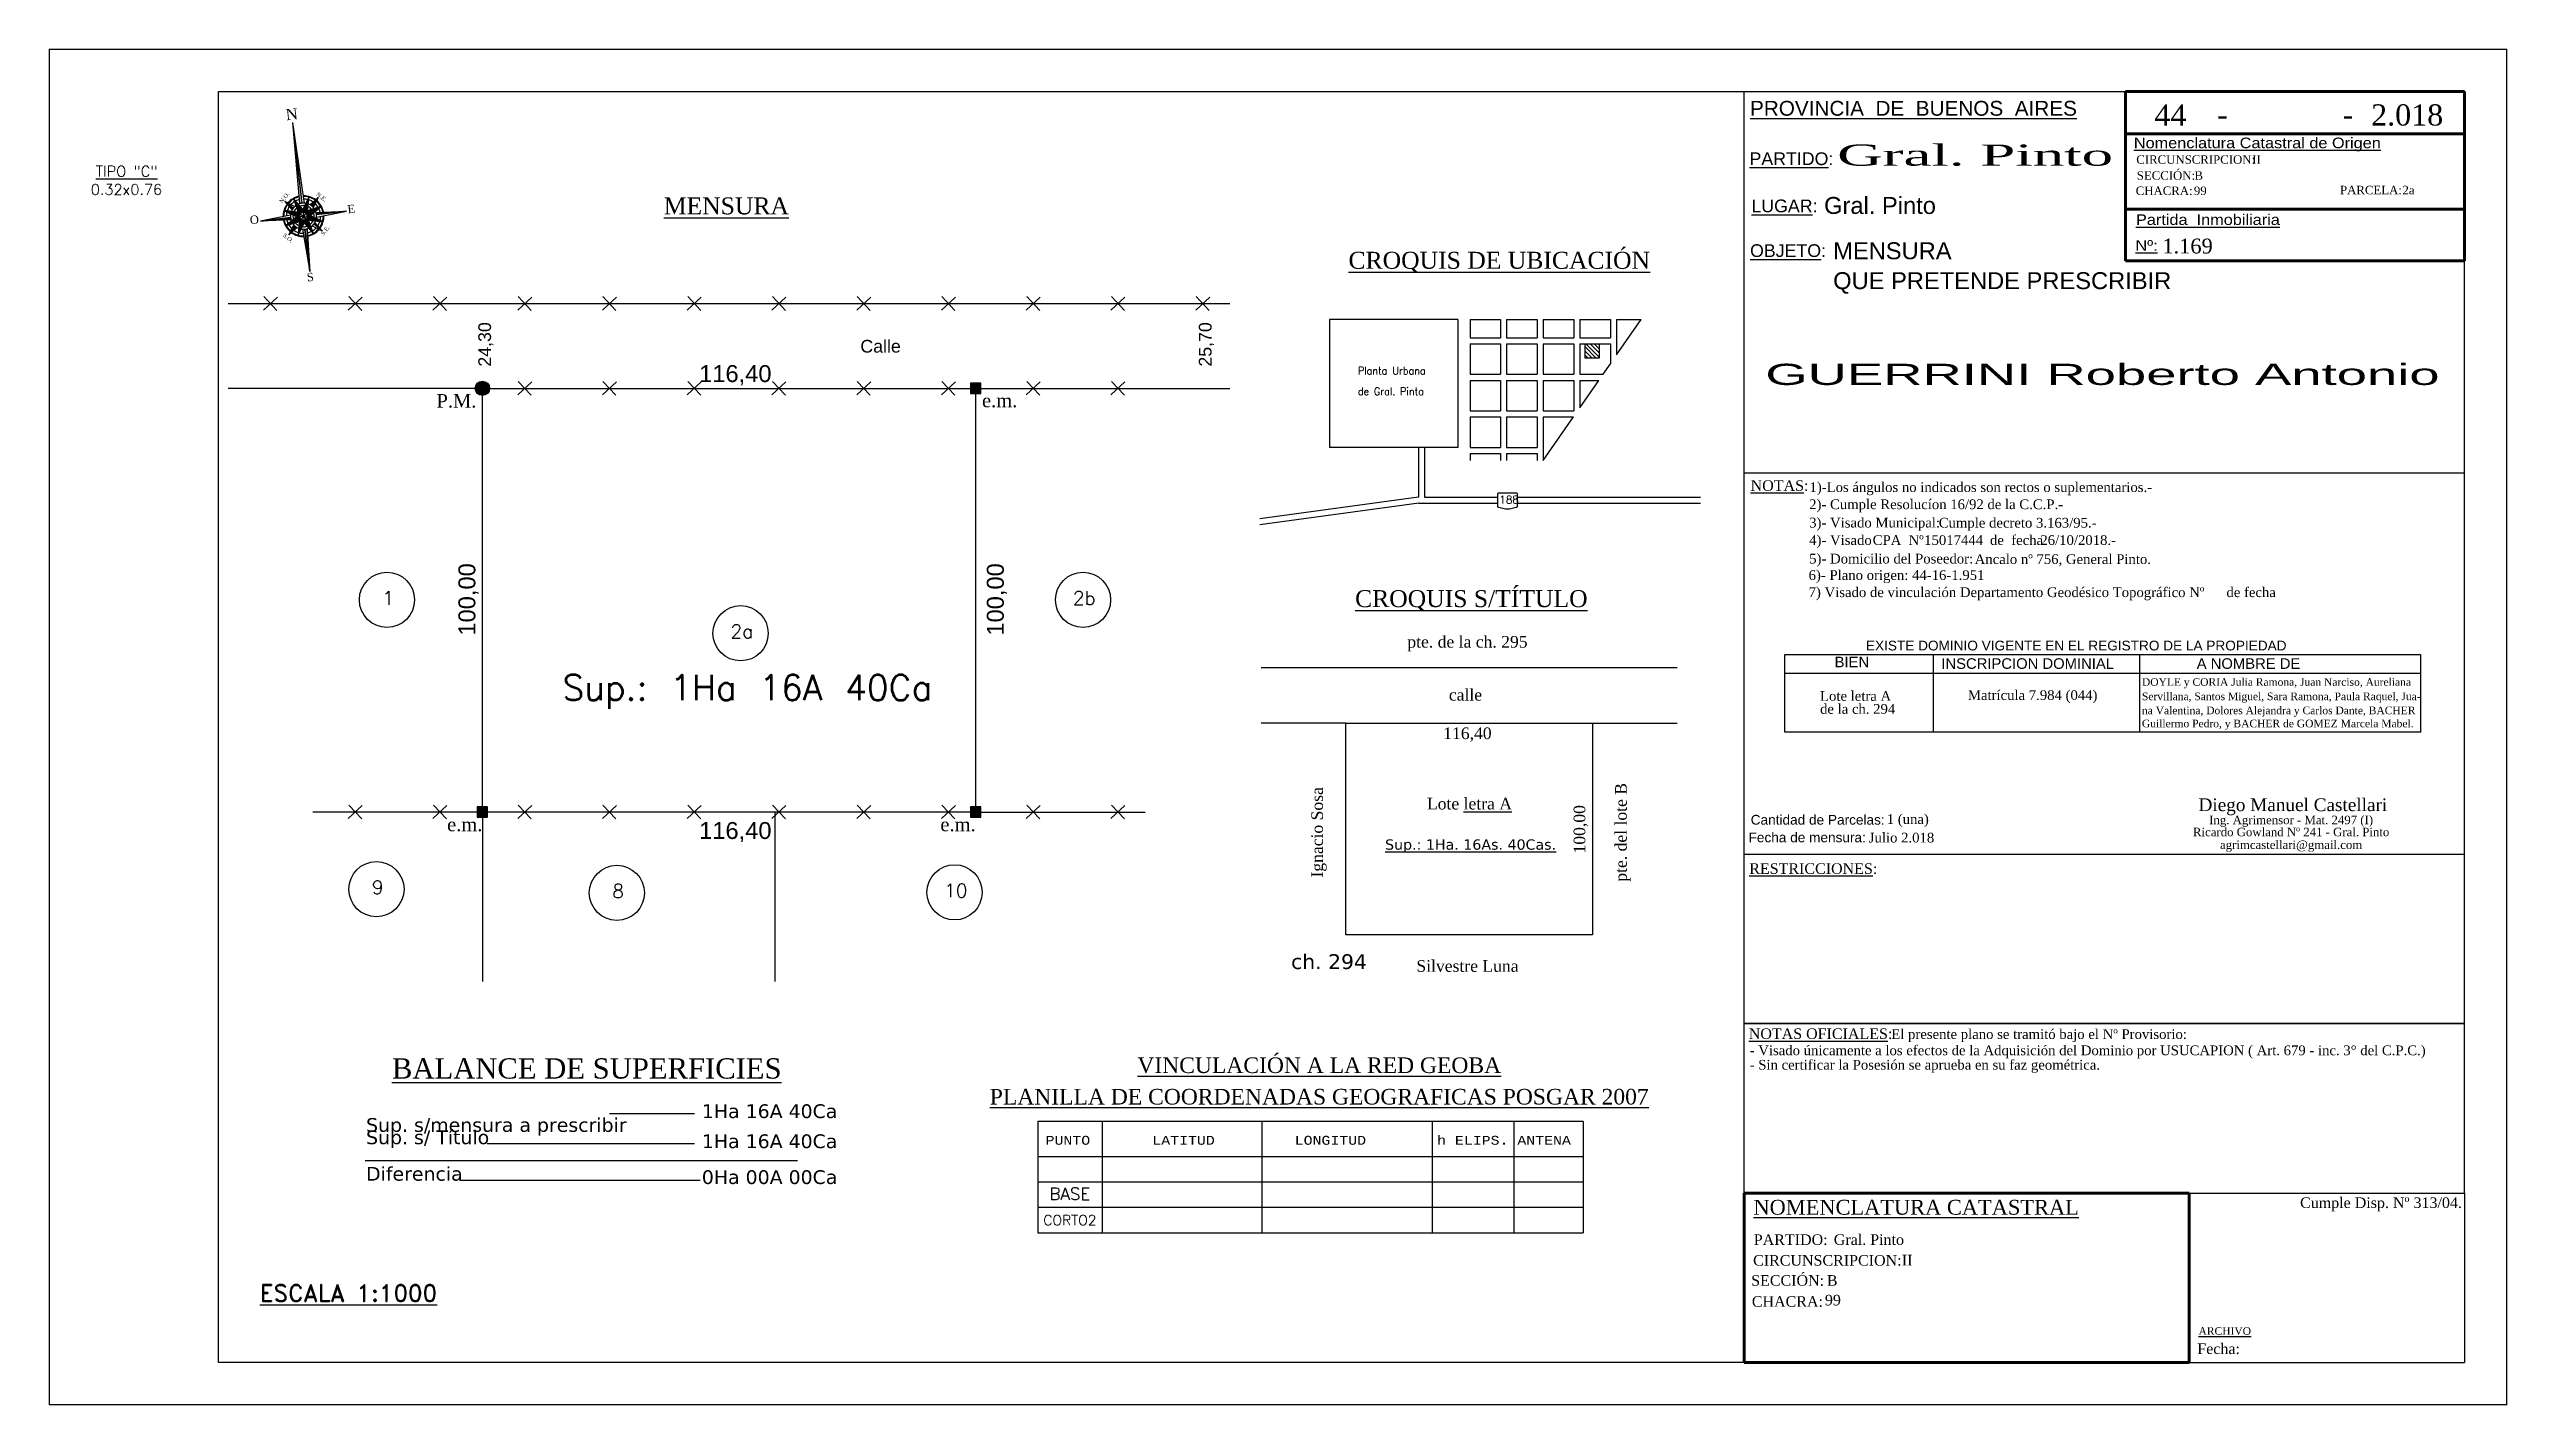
# Model space of a CAD drawing. Header units: feet. Extents: x 1554 to 7460, y 4629 to 11811.
# Drawn here: x 2466 to 3046, y 4990 to 5310 of the extents above; entities that cross this region are included whole.
import ezdxf
from ezdxf.enums import TextEntityAlignment as Align

# ---------------------------------------------------------------- set-up
doc = ezdxf.new("R2010")
doc.units = ezdxf.units.FT
doc.header["$MEASUREMENT"] = 0
doc.linetypes.add('DASHED', pattern=[0.75, 0.5, -0.25])
doc.layers.get('0').update_dxf_attribs({"linetype": 'CONTINUOUS'})
for name, color, linetype in [('0K-UBICACION', 7, 'CONTINUOUS'), ('CARATULA', 7, 'CONTINUOUS'), ('COTAS', 134, 'CONTINUOUS'), ('CROQUIS', 2, 'CONTINUOUS'), ('Cuadricula', 210, 'CONTINUOUS'), ('manz2', 90, 'CONTINUOUS'), ('MEDICION', 2, 'CONTINUOUS'), ('Mensura', 2, 'CONTINUOUS')]:
    doc.layers.add(name, color=color, linetype=linetype)
doc.styles.add('ARIAL', font='arial.ttf')
doc.styles.add('Mensura_medio', font='arial.ttf', dxfattribs={"height": 1})
doc.styles.add('ROMAND', font='romand.shx', dxfattribs={"height": 4})
doc.styles.add('ROMANS', font='romans.shx', dxfattribs={"height": 2.5})
doc.styles.get("Standard").update_dxf_attribs({"font": 'txt.SHX', "bigfont": 'whgtxt.shx'})
doc.styles.add('style1', font='verdana.ttf')
doc.styles.add('Time New Roman', font='times.ttf')
doc.styles.add('Times New Roman', font='times.ttf')

msp = doc.modelspace()

# ---------------------------------------------------------------- texts
at = {"color": 1, "style": 'Time New Roman'}
for s, p in [('P.M.', (2556.963, 5225.393)), ('e.m.', (2685.705, 5225.469)), ('e.m.', (2559.475, 5125.393)), ('e.m.', (2675.875, 5125.393))]:
    msp.add_text(s, height=3.2, dxfattribs=at).set_placement(p)
at = {"color": 3}
msp.add_text('Sup.: 1Ha 16A 40Ca', height=6, dxfattribs=at).set_placement((2630.319, 5156.316), align=Align.CENTER)
at = {"color": 3, "insert": (2700.704, 5053.494), "char_height": 2.1, "width": 155.65095, "attachment_point": 1}
msp.add_mtext('{\\fCourier New|b0|i0|c0|p49;PUNTO^I^ILATITUD^I^I^ILONGITUD^I^Ih ELIPS. ANTENA}', dxfattribs=at)
at = {"layer": '0K-UBICACION', "color": 1, "linetype": 'Continuous', "style": 'ROMANS', "width": 0.9}
for s, p in [('Planta Urbana', (2774.415, 5233.19)), ('de Gral. Pinto', (2774.415, 5228.302))]:
    msp.add_text(s, height=1.8432, dxfattribs=at).set_placement(p)
at = {"layer": '0K-UBICACION', "color": 6, "linetype": 'DASHED'}
msp.add_text('188', height=1.8028, rotation=0.34169, dxfattribs=at).set_placement((2807.771, 5202.748))
at = {"layer": 'CARATULA', "color": 2, "style": 'ROMAND'}
for s, p in [('0.32x0.76', (2475.39, 5275.622)), ('%%uTIPO "C"', (2476.573, 5279.925))]:
    msp.add_text(s, height=2.5, dxfattribs=at).set_placement(p)
at = {"layer": 'CARATULA', "color": 3, "linetype": 'Continuous', "style": 'ROMAND'}
msp.add_text('%%UESCALA 1:1000', height=4, dxfattribs=at).set_placement((2515.271, 5014.393))
at = {"layer": 'COTAS', "color": 2}
for s, p in [('1', (2545.566, 5180.444)), ('2b', (2709.838, 5180.444)), ('2a', (2629.025, 5172.563)), ('9', (2543.084, 5112.146)), ('8', (2599.83, 5111.274)), ('10', (2679.519, 5111.401))]:
    msp.add_text(s, height=3.2, rotation=359.346951, dxfattribs=at).set_placement(p, align=Align.MIDDLE_CENTER)
at = {"layer": 'COTAS', "color": 2, "style": 'Time New Roman'}
for s, p in [('pte. de la ch. 295', (2800.267, 5170.112)), ('calle', (2799.791, 5157.598)), ('116,40', (2800.259, 5148.515)), ('Lote %%Uletra A', (2800.739, 5131.909)), ('Silvestre Luna', (2800.267, 5093.595))]:
    msp.add_text(s, height=2.75, dxfattribs=at).set_placement(p, align=Align.MIDDLE_CENTER)
for s, p in [('Ignacio Sosa', (2764.786, 5125.131)), ('pte. del lote B', (2836.482, 5125.131)), ('100,00', (2826.697, 5125.853))]:
    msp.add_text(s, height=2.75, rotation=90, dxfattribs=at).set_placement(p, align=Align.MIDDLE_CENTER)
at = {"layer": 'COTAS', "color": 3, "style": 'style1'}
for s, height, p in [('%%USup.: 1Ha. 16As. 40Cas.', 2.44171, (2801.001, 5122.257)), ('ch. 294', 3.5, (2767.59, 5094.618))]:
    msp.add_text(s, height=height, dxfattribs=at).set_placement(p, align=Align.MIDDLE_CENTER)
at = {"layer": 'CROQUIS', "style": 'Times New Roman'}
for s, height, p in [('%%UMENSURA', 4, (2625.372, 5271.003)), ('%%UCROQUIS DE UBICACIÓN', 4, (2807.771, 5258.16)), ('%%UCROQUIS S/TÍTULO', 4, (2801.182, 5178.299)), ('%%UBALANCE DE SUPERFICIES', 4.784, (2592.425, 5067.015)), ('%%UVINCULACIÓN A LA RED GEOBA', 3.68, (2765.287, 5068.325)), ('%%UPLANILLA DE COORDENADAS GEOGRAFICAS POSGAR 2007', 3.68, (2765.287, 5060.892))]:
    msp.add_text(s, height=height, dxfattribs=at).set_placement(p, align=Align.CENTER)
at = {"layer": 'manz2', "color": 3}
for s, height, p in [('BASE', 2.88, (2706.437, 5038.378)), ('CORTO2', 2.4, (2706.437, 5032.378))]:
    msp.add_text(s, height=height, dxfattribs=at).set_placement(p, align=Align.CENTER)
at = {"layer": 'MEDICION', "color": 2, "style": 'style1'}
for s, p in [('1Ha 16A 40Ca', (2651.575, 5057.69)), ('1Ha 16A 40Ca', (2651.575, 5050.595)), ('0Ha 00A 00Ca', (2651.575, 5042.129))]:
    msp.add_text(s, height=3.25, dxfattribs=at).set_placement(p, align=Align.RIGHT)
at = {"layer": 'MEDICION', "color": 2, "char_height": 3.25, "attachment_point": 1, "style": 'style1'}
for s, insert, width in [('Sup. s/mensura a prescribir', (2540.342, 5057.69), 78.97514), ('Sup. s/ Título', (2540.342, 5054.778), 51.11617), ('Diferencia', (2540.342, 5046.16), 36.38605)]:
    msp.add_mtext(s, dxfattribs=dict(at, insert=insert, width=width))
at = {"layer": 'Mensura', "color": 2, "style": 'Mensura_medio'}
for s, p in [('24,30', (2568.332, 5240.303)), ('25,70', (2738.376, 5240.303))]:
    msp.add_text(s, height=3, rotation=90, dxfattribs=at).set_placement(p, align=Align.MIDDLE_CENTER)
msp.add_text('Calle', height=3, dxfattribs=at).set_placement((2661.77, 5239.872), align=Align.MIDDLE_CENTER)
at = {"layer": 'Mensura', "color": 2, "char_height": 4, "attachment_point": 5, "style": 'Mensura_medio'}
for insert in [(2627.488, 5233.04), (2627.488, 5125.191)]:
    msp.add_mtext('116,40', dxfattribs=dict(at, insert=insert))
at = {"layer": 'Mensura', "color": 2, "char_height": 4, "attachment_point": 5, "rotation": 90, "style": 'Mensura_medio'}
for insert in [(2564.504, 5180.111), (2689.213, 5180.111)]:
    msp.add_mtext('100,00', dxfattribs=dict(at, insert=insert))

# ---------------------------------------------------------------- blocks, each defined once
blk = doc.blocks.new('MENSUSUCAP-V3-MA')
at = {"layer": 'CARATULA', "color": 8}
for p, q in [((0, 90), (170, 90)), ((0, 0), (0, 90)), ((170, 0), (170, 90)), ((0, 0), (170, 0))]:
    blk.add_line(p, q, dxfattribs=at)
at = {"layer": 'CARATULA', "color": 2}
for s, height, style, p in [('%%UNOTAS%%U:', 2.5, 'Time New Roman', (1.54, 85.74)), ('Cantidad de Parcelas:', 2.3, 'ARIAL', (1.56, 6.95)), ('Fecha de mensura:', 2.3, 'ARIAL', (1.05, 2.79))]:
    blk.add_text(s, height=height, dxfattribs=dict(at, style=style)).set_placement(p)
at = {"layer": 'CARATULA', "color": 3, "style": 'Time New Roman'}
for s, p in [('2)- Cumple Resolucíon 16/92 de la C.C.P.-', (15.36, 81.42)), ('4)- Visado          Nº                  de  fecha', (15.36, 72.97)), ('3)- Visado Municipal:', (15.36, 77.09)), ('5)- Domicilio del Poseedor:', (15.36, 68.59))]:
    blk.add_text(s, height=2.3, dxfattribs=at).set_placement(p)
at = {"layer": 'CARATULA', "color": 3, "style": 'Time New Roman', "flags": 4}
for tag, p in [('NOTA1', (15.43, 85.47)), ('VISADOMUNICIPALNº', (45.93, 77.06)), ('CPA/CPI', (30.34, 72.97)), ('NºDEVISADO', (43.58, 72.97)), ('DOMICILIOPROPIETARIO', (54.41, 68.48)), ('FECHADEVISADO', (74, 72.97)), ('NOTA06', (15.22, 64.71)), ('NOTA07', (15.22, 60.66)), ('NOTA08', (15.22, 56.89)), ('NOTA09', (15.22, 52.93)), ('NOTA10', (15.22, 49.16)), ('NOTA11', (15.22, 45.41)), ('NOTA12', (15.22, 41.6)), ('NOTA13', (15.22, 37.73)), ('NOTA14', (15.22, 34.37)), ('NOTA15', (15.22, 30.83)), ('NOTA16', (15.22, 27.59)), ('NOTA17', (15.22, 24.04)), ('NOTA18', (15.22, 20.6)), ('CANTIDADPARCELAS', (33.66, 7.11)), ('FECHAMENSURA', (29.43, 2.74))]:
    blk.add_attdef(tag, p, '', height=2.3, dxfattribs=at)
at = {"layer": 'CARATULA', "color": 4, "style": 'Time New Roman', "flags": 4}
blk.add_attdef('NOMBREPROFESIONAL', text='', height=3, dxfattribs=at).set_placement((129.51, 10.15), align=Align.CENTER)
at = {"layer": 'CARATULA', "color": 2, "style": 'Time New Roman', "flags": 4}
for tag, p in [('DOMICILIOPROFESIONAL', (129.09, 4.22)), ('TITULO-MATRICULANº', (129.09, 7.06)), ('E-MAIL', (129.09, 1.2))]:
    blk.add_attdef(tag, text='', height=2, dxfattribs=at).set_placement(p, align=Align.CENTER)
blk = doc.blocks.new('MENS-V4-MA')
at = {"layer": 'CARATULA', "color": 8}
for p, q in [((0, 40), (170, 40)), ((0, 40), (170, 40)), ((0, 0), (0, 40)), ((170, 0), (170, 40)), ((0, 0), (170, 0)), ((170, 0), (0, 0))]:
    blk.add_line(p, q, dxfattribs=at)
at = {"layer": 'CARATULA', "color": 2, "style": 'Time New Roman'}
blk.add_text('%%uRESTRICCIONES%%U:', height=2.5, dxfattribs=at).set_placement((1.22, 35.33))
at = {"layer": 'CARATULA', "color": 3, "style": 'Time New Roman', "flags": 4}
for tag, p in [('RESTRICCION01', (1.84, 30.77)), ('RESTRICCION02', (1.84, 27.01)), ('RESTRICCION03', (1.84, 23.14)), ('RESTRICCION04', (1.84, 19.26)), ('RESTRICCION05', (1.84, 15.34)), ('RESTRICCION06', (1.84, 11.47)), ('RESTRICCION07', (1.84, 7.56)), ('RESTRICCION08', (1.84, 3.65))]:
    blk.add_attdef(tag, p, '', height=2.3, dxfattribs=at)
blk = doc.blocks.new('MENS-V6-MA')
at = {"layer": 'CARATULA', "color": 8, "lineweight": 80}
for p, q in [((105, 40), (0, 40)), ((0, 40), (0, 0)), ((105, 0), (105, 40)), ((105, 0), (0, 0))]:
    blk.add_line(p, q, dxfattribs=at)
at = {"layer": 'CARATULA', "color": 3, "style": 'Time New Roman'}
blk.add_text('%%UNOMENCLATURA CATASTRAL', height=3.5, dxfattribs=at).set_placement((2.19, 34.89))
at = {"layer": 'CARATULA', "color": 2, "linetype": 'Continuous', "lineweight": 25, "style": 'Times New Roman'}
for s, p in [('PARTIDO:', (2.29, 27.74)), ('CIRCUNSCRIPCION:', (2.12, 22.86))]:
    blk.add_text(s, height=2.5, dxfattribs=at).set_placement(p)
at = {"layer": 'CARATULA', "color": 3, "linetype": 'Continuous', "lineweight": 25, "style": 'Times New Roman'}
for tag, p in [('EXALTACION_DE_LA_CRUZ_XXXXXXX', (21.16, 27.76)), ('XXXXX', (86.53, 27.9)), ('XXXX', (37.22, 22.92)), ('XXXXXX', (86.31, 22.76)), ('XXX', (19.53, 18.12)), ('XXXXXX', (86.28, 17.66)), ('XXXXX', (20.19, 13.15)), ('XXXXXX', (17.83, 8.07))]:
    blk.add_attdef(tag, p, '', height=2.5, dxfattribs=at)
at = {"layer": 'CARATULA', "color": 2, "linetype": 'Continuous', "lineweight": 25, "style": 'Times New Roman'}
for tag, p in [('FRACCIÓN:', (65.91, 27.9)), ('PARCELA:', (65.67, 17.66)), ('CHACRA:', (1.82, 13.15))]:
    blk.add_attdef(tag, p, '', height=2.5, dxfattribs=at)
for tag, p in [('MANZANA:', (85.78, 22.76)), ('SECCIÓN:', (18.87, 18.12)), ('QUINTA:', (17.37, 8.07))]:
    blk.add_attdef(tag, text='', height=2.5, dxfattribs=at).set_placement(p, align=Align.RIGHT)
at = {"layer": 'CARATULA', "color": 3, "style": 'Time New Roman', "flags": 4}
blk.add_attdef('LOCALIDADFECHA', (3.81, 2.82), '', height=2.2, dxfattribs=at)
blk = doc.blocks.new('MENSUSUCAP-V5-MA')
at = {"color": 8}
for p, q in [((0, 0), (170, 0)), ((0, -40), (0, 0)), ((170, -40), (170, 0)), ((0, 0), (170, 0)), ((0, -40), (170, -40))]:
    blk.add_line(p, q, dxfattribs=at)
at = {"layer": 'CARATULA', "color": 2, "style": 'Time New Roman'}
blk.add_text('%%UNOTAS OFICIALES%%U:', height=2.5, dxfattribs=at).set_placement((1.1, -3.64))
at = {"layer": 'CARATULA', "color": 3, "style": 'Time New Roman'}
for s, p in [('- Visado únicamente a los efectos de la Adquisición del Dominio por USUCAPION ( Art. 679 - inc. 3%%d del C.P.C.)', (1.32, -7.47)), ('El presente plano se tramitó bajo el Nº Provisorio:', (34.73, -3.64)), ('- Sin certificar la Posesión se aprueba en su faz geométrica.', (1.32, -10.88))]:
    blk.add_text(s, height=2.3, dxfattribs=at).set_placement(p)
at = {"layer": 'CARATULA', "color": 3, "style": 'Time New Roman', "flags": 4}
for tag, p in [('NROPROVISORIO', (103.39, -3.62)), ('NOTAOFICIAL01', (1.43, -14.68)), ('NOTAOFICIAL02', (1.64, -18.43)), ('NOTAOFICIAL03', (1.64, -21.91)), ('NOTAOFICIAL04', (1.64, -25.43)), ('NOTAOFICIAL05', (1.63, -29.16)), ('NOTAOFICIAL06', (1.64, -33.02)), ('NOTAOFICIAL07', (1.64, -36.85))]:
    blk.add_attdef(tag, p, '', height=2.3, dxfattribs=at)
blk = doc.blocks.new('MENS-V7-MA')
at = {"layer": 'CARATULA', "color": 8}
for p, q in [((0, 40), (65, 40)), ((0, 40), (0, 0)), ((65, 40), (65, 0)), ((0, 0), (65, 0))]:
    blk.add_line(p, q, dxfattribs=at)
at = {"layer": 'CARATULA', "color": 3, "style": 'Time New Roman'}
blk.add_text('%%uARCHIVO', height=1.8, dxfattribs=at).set_placement((2.24, 6.53))
at = {"layer": 'CARATULA', "color": 2, "style": 'Time New Roman'}
blk.add_text('Fecha:', height=2.5, dxfattribs=at).set_placement((1.95, 2))
at = {"layer": 'CARATULA', "color": 3, "insert": (26.2, 38.97), "char_height": 2.5, "width": 38.7986, "attachment_point": 1}
blk.add_mtext('\\fRomantic|b0|i0|c2|p2;\\C2;Cumple Disp. Nº 313/04.', dxfattribs=at)
at = {"layer": 'CARATULA', "color": 3, "style": 'Time New Roman', "flags": 4}
blk.add_attdef('FILEFECHA', (11.72, 1.86), '', height=2.5, dxfattribs=at)
blk = doc.blocks.new('MENSUSUCAP-V1-MA')
at = {"layer": 'CARATULA', "color": 8}
for p, q in [((0, 90), (90, 90)), ((0, 0), (0, 90)), ((90, 50), (90, 90)), ((90, 50), (170, 50)), ((170, 0), (170, 50)), ((0, 0), (170, 0))]:
    blk.add_line(p, q, dxfattribs=at)
at = {"layer": 'CARATULA', "color": 2, "style": 'ARIAL'}
for s, height, p in [('%%uPROVINCIA  DE  BUENOS  AIRES', 3.5, (1.39, 84.29)), ('%%uPARTIDO%%U:', 3, (1.27, 72.64)), ('%%uLUGAR%%U:', 3, (1.72, 61.5)), ('%%uOBJETO%%U:', 3, (1.4, 50.94))]:
    blk.add_text(s, height=height, dxfattribs=at).set_placement(p)
at = {"layer": 'CARATULA', "color": 3, "style": 'ARIAL'}
for s, p in [('MENSURA', (21.02, 50.41)), ('QUE PRETENDE PRESCRIBIR', (21.02, 43.35))]:
    blk.add_text(s, height=4, dxfattribs=at).set_placement(p)
at = {"layer": 'CARATULA', "color": 3, "style": 'Time New Roman', "width": 8.819893, "flags": 4}
blk.add_attdef('PARTIDO', text='', height=5, dxfattribs=at).set_placement((21.95, 72.49), (87.07, 72.49), align=Align.FIT)
at = {"layer": 'CARATULA', "color": 3, "style": 'ARIAL', "flags": 4}
blk.add_attdef('LUGAR', (18.87, 61.1), '', height=4, dxfattribs=at)
at = {"layer": 'CARATULA', "color": 6, "style": 'ARIAL', "flags": 4}
for tag, width, p, p2 in [('POSEEDOR-RENGLÓN1', 20.253992, (5, 30.76), (162.36, 30.76)), ('POSEEDOR-RENGLÓN2', 20.48133, (5, 20.74), (164.12, 20.74)), ('POSEEDOR-RENGLÓN3', 20.538165, (5, 8.44), (164.57, 8.44))]:
    blk.add_attdef(tag, text='', height=5, dxfattribs=dict(at, width=width)).set_placement(p, p2, align=Align.FIT)
blk = doc.blocks.new('MENS-V2-MA')
at = {"layer": 'CARATULA', "color": 8, "lineweight": 80}
for p, q in [((0, 40), (80, 40)), ((0, 40), (0, 0)), ((80, 40), (80, 0)), ((80, 30), (0, 30)), ((0, 12.26), (80, 12.26)), ((0, 0), (80, 0))]:
    blk.add_line(p, q, dxfattribs=at)
at = {"layer": 'CARATULA', "color": 2, "style": 'ARIAL', "width": 1.1}
for s, p in [('%%uNomenclatura Catastral de Origen', (1.97, 26.62)), ('%%uPartida  Inmobiliaria', (2.48, 8.5)), ('%%UNº:', (2.35, 2.41))]:
    blk.add_text(s, height=2.5, dxfattribs=at).set_placement(p)
at = {"layer": 'CARATULA', "color": 3, "style": 'Time New Roman'}
for p in [(21.63, 32.04), (51.25, 32.04)]:
    blk.add_text('-', height=5, dxfattribs=at).set_placement(p)
at = {"layer": 'CARATULA', "color": 2, "lineweight": 25, "style": 'Times New Roman'}
blk.add_text('CIRCUNSCRIPCION:', height=2, dxfattribs=at).set_placement((2.55, 22.94))
at = {"layer": 'CARATULA', "color": 3, "style": 'Time New Roman'}
for tag, p in [('XXX', (10.62, 31.97)), ('XXXX', (37.84, 31.97)), ('XXXX', (66.48, 31.97))]:
    blk.add_attdef(tag, text='', height=5, dxfattribs=at).set_placement(p, align=Align.CENTER)
at = {"layer": 'CARATULA', "color": 3, "linetype": 'Continuous', "lineweight": 25, "style": 'Times New Roman'}
for tag, p, height in [('XXXX', (29.92, 22.95), 2), ('XXXXX', (66.74, 23.08), 2), ('XXXXX', (16.15, 15.57), 2), ('XXXXX', (16.28, 19.18), 2), ('XXXXX', (66.65, 19.49), 2), ('XXXXXX', (66.72, 15.75), 2), ('1234567890123456789012345', (8.71, 1.78), 3.5)]:
    blk.add_attdef(tag, p, '', height=height, dxfattribs=at)
at = {"layer": 'CARATULA', "color": 2, "linetype": 'Continuous', "lineweight": 25, "style": 'Times New Roman'}
for tag, p in [('FRACCIÓN:', (50.63, 23.08)), ('CHACRA:', (2.41, 15.57)), ('SECCIÓN:', (2.41, 19.18)), ('MANZANA:', (50.45, 19.49)), ('PARCELA:', (50.63, 15.75))]:
    blk.add_attdef(tag, p, '', height=2, dxfattribs=at)
blk = doc.blocks.new('CUADRO')
at = {"layer": 'CARATULA', "color": 8}
for p, q in [((0, 18.34), (150, 18.34)), ((0, 0), (0, 18.34)), ((35, 18.34), (35, 0)), ((83.69, 18.34), (83.69, 0)), ((150, 18.34), (150, 0)), ((0, 14), (150, 14)), ((150, 0), (0, 0))]:
    blk.add_line(p, q, dxfattribs=at)
at = {"layer": 'CARATULA', "color": 2, "style": 'ARIAL'}
for s, height, p in [('BIEN', 2.5, (11.76, 15.35)), ('EXISTE DOMINIO VIGENTE EN EL REGISTRO DE LA PROPIEDAD', 2.3, (19.16, 19.33)), ('INSCRIPCION DOMINIAL', 2.5, (36.95, 14.98)), ('A NOMBRE DE', 2.5, (97.22, 14.98))]:
    blk.add_text(s, height=height, dxfattribs=at).set_placement(p)
at = {"layer": 'CARATULA', "color": 3, "style": 'Time New Roman', "flags": 4}
for tag, p in [('BIENRENGLON01', (1.3, 10.55)), ('INSCRIPCIONDOMINIAL01', (37.14, 10.94)), ('ANOMBREDE01', (84.29, 10.98)), ('BIENRENGLON02', (1.38, 7.44)), ('BIENRENGLON03', (1.38, 4.37)), ('INSCRIPCIONDOMINIAL02', (37.14, 7.64)), ('INSCRIPCIONDOMINIAL03', (37.14, 4.45)), ('ANOMBREDE02', (84.29, 7.59)), ('ANOMBREDE03', (84.29, 4.28)), ('BIENRENGLON04', (1.38, 1.31)), ('INSCRIPCIONDOMINIAL04', (37.14, 1.26)), ('ANOMBREDE04', (84.29, 1.18))]:
    blk.add_attdef(tag, p, '', height=2.3, dxfattribs=at)
blk = doc.blocks.new('norte 54')
at = {"color": 2}
for p, q in [((6279.46, 2220.68), (6281.04, 2225.59)), ((6279.46, 2220.68), (6281.01, 2225.51)), ((6279.85, 2220.63), (6281.04, 2225.61)), ((6279.85, 2220.63), (6281.04, 2225.61)), ((6281.01, 2225.51), (6279.85, 2220.63)), ((6280.23, 2220.5), (6281.03, 2225.59)), ((6277.15, 2218.62), (6263.88, 2222.19)), ((6277.21, 2219), (6263.9, 2222.16)), ((6275.13, 2219.85), (6263.9, 2222.16)), ((6277.21, 2219), (6270.21, 2220.66)), ((6277.91, 2220.15), (6277.25, 2221.89)), ((6278.19, 2220.36), (6277.25, 2221.89)), ((6277.25, 2221.89), (6278.52, 2220.53)), ((6278.19, 2220.36), (6277.25, 2221.89)), ((6278.81, 2221.89), (6278.76, 2219.43)), ((6279.6, 2219.57), (6278.81, 2221.89)), ((6281.35, 2221.28), (6279.6, 2219.57)), ((6280.29, 2219.07), (6281.35, 2221.28)), ((6282.75, 2220.58), (6281, 2219.94)), ((6282.75, 2220.58), (6281.22, 2219.64)), ((6281.38, 2219.33), (6282.75, 2220.58)), ((6282.75, 2220.58), (6282.75, 2220.58)), ((6282.75, 2220.58), (6282.75, 2220.58)), ((6282.75, 2220.58), (6282.75, 2220.58)), ((6282.75, 2220.58), (6282.75, 2220.58)), ((6282.75, 2220.58), (6282.75, 2220.58)), ((6282.75, 2220.58), (6282.75, 2220.58)), ((6282.75, 2220.58), (6282.75, 2220.58)), ((6282.75, 2220.58), (6282.75, 2220.58)), ((6282.75, 2220.58), (6282.75, 2220.58)), ((6282.75, 2220.58), (6282.75, 2220.58)), ((6282.75, 2220.58), (6282.75, 2220.58)), ((6282.75, 2220.58), (6282.75, 2220.58)), ((6282.75, 2220.58), (6282.75, 2220.58)), ((6282.75, 2220.58), (6282.75, 2220.58)), ((6282.75, 2220.58), (6282.75, 2220.58)), ((6282.75, 2220.58), (6282.75, 2220.58)), ((6282.75, 2220.58), (6282.75, 2220.58)), ((6282.75, 2220.58), (6282.75, 2220.58)), ((6282.75, 2220.58), (6282.75, 2220.58)), ((6277.34, 2219.4), (6275.13, 2219.85)), ((6277.31, 2217.64), (6275.94, 2216.39)), ((6277.47, 2217.33), (6275.94, 2216.39)), ((6275.94, 2216.39), (6277.69, 2217.04)), ((6278.27, 2218.74), (6275.95, 2217.93)), ((6275.95, 2217.93), (6278.4, 2217.9)), ((6276.56, 2220.51), (6278.27, 2218.74)), ((6278.76, 2219.43), (6276.56, 2220.51)), ((6278.4, 2217.9), (6277.34, 2215.69)), ((6277.34, 2215.69), (6279.09, 2217.41)), ((6278.46, 2216.47), (6277.66, 2211.38)), ((6278.4, 2217.9), (6278.25, 2218.31)), ((6278.27, 2218.74), (6280.43, 2218.23)), ((6278.7, 2218.64), (6278.27, 2218.74)), ((6278.4, 2217.9), (6280.29, 2219.07)), ((6278.78, 2218.14), (6278.4, 2217.9)), ((6278.76, 2219.43), (6279.93, 2217.54)), ((6279, 2219.05), (6278.76, 2219.43)), ((6279.09, 2217.41), (6279.6, 2219.57)), ((6279.09, 2217.41), (6279.19, 2217.84)), ((6279.09, 2217.41), (6279.88, 2215.09)), ((6279.5, 2219.13), (6279.6, 2219.58)), ((6279.7, 2217.92), (6279.93, 2217.54)), ((6279.88, 2215.09), (6279.93, 2217.54)), ((6279.91, 2218.84), (6280.29, 2219.07)), ((6279.93, 2217.54), (6282.13, 2216.46)), ((6279.99, 2218.33), (6280.43, 2218.23)), ((6281.44, 2215.08), (6280.17, 2216.45)), ((6282.74, 2219.04), (6280.29, 2219.07)), ((6280.43, 2218.23), (6282.74, 2219.04)), ((6282.13, 2216.46), (6280.43, 2218.23)), ((6280.5, 2216.61), (6281.44, 2215.08)), ((6280.78, 2216.82), (6281.44, 2215.08)), ((6281.36, 2217.61), (6288.48, 2216.31)), ((6288.48, 2216.31), (6281.49, 2217.98)), ((6281.49, 2217.98), (6288.48, 2216.31)), ((6281.49, 2217.98), (6288.48, 2216.31)), ((6281.49, 2217.98), (6288.48, 2216.31)), ((6281.54, 2218.35), (6288.48, 2216.31)), ((6288.48, 2216.31), (6281.54, 2218.35)), ((6278.84, 2216.35), (6277.65, 2211.37)), ((6278.84, 2216.35), (6277.65, 2211.37)), ((6279.23, 2216.29), (6277.65, 2211.39)), ((6277.68, 2211.47), (6278.84, 2216.35)), ((6279.23, 2216.29), (6277.68, 2211.47)), ((6278.84, 2216.35), (6278.51, 2214.96))]:
    blk.add_line(p, q, dxfattribs=at)
at = {"color": 2, "linetype": 'Continuous'}
for p, q in [((6279.24, 2218.51), (6279.45, 2218.46)), ((6279.24, 2218.51), (6279.45, 2218.46)), ((6279.45, 2218.46), (6279.24, 2218.51)), ((6279.45, 2218.46), (6279.24, 2218.51)), ((6279.32, 2218.38), (6279.37, 2218.59)), ((6279.37, 2218.59), (6279.32, 2218.38)), ((6279.37, 2218.59), (6279.32, 2218.38)), ((6279.32, 2218.38), (6279.37, 2218.59))]:
    blk.add_line(p, q, dxfattribs=at)
at = {"color": 2}
for radius in [1.11, 1, 0.942, 0.883, 0.883, 0.883, 0.883, 0.883, 0.823, 0.823, 0.823, 0.823, 0.823, 0.823, 0.764, 0.705]:
    blk.add_circle((6279.35, 2218.49), radius, dxfattribs=at)
for radius, start, end in [(3.44, 123.3892, 160.197), (3.33, 123.821, 143.5916), (2.89, 125.8608, 141.9968), (3.44, 76.6299, 121.6299), (2.2, 104.7263, 138.2253), (3.33, 99.2736, 119.3224), (2.89, 100.8937, 117.1722), (3.33, 81.8938, 98.5916), (2.89, 83.4113, 96.9968), (2.2, 76.6299, 93.2253), (2.2, 76.6299, 86.9963), (2.2, 60.0345, 76.6299), (2.89, 56.2631, 69.8486), (3.33, 54.6683, 71.366), (3.44, 33.4825, 71.6881), (2.89, 36.0877, 52.3661), (3.33, 33.9375, 53.9863), (3.44, 172.3231, 209.8707), (3.33, 172.5745, 188.9863), (3.33, 189.6683, 209.4388), (3.33, 144.2736, 159.9171), (2.89, 173.7577, 187.3661), (3.44, 213.4825, 251.6881), (2.89, 191.2631, 207.399), (3.33, 213.9375, 233.9863), (2.89, 145.8937, 158.5995), (2.89, 216.0877, 232.3661), (2.2, 166.6299, 183.5335), (2.2, 149.7263, 166.6299), (2.2, 195.0345, 228.5335), (1.78, 166.6299, 179.6151), (1.78, 153.6447, 166.6299), (1.78, 198.888, 224.6151), (1.78, 108.6447, 134.3718), (1.11, 166.6299, 256.6299), (2.2, 240.0345, 256.6299), (1.11, 76.6299, 166.6299), (1.78, 243.888, 256.6299), (0.666, 166.6299, 256.6299), (0.666, 76.6299, 166.6299), (1.78, 256.6299, 269.3718), (1.11, 256.6299, 346.6299), (0.666, 256.6299, 346.6299), (1.78, 76.6299, 89.3718), (0.666, 346.6299, 76.6299), (1.11, 346.6299, 76.6299), (1.78, 63.888, 76.6299), (1.78, 288.6447, 315.7428), (2.2, 284.7263, 318.2253), (1.78, 18.888, 44.6151), (2.2, 15.0345, 48.5335), (1.78, 332.34, 346.6299), (2.89, 305.8608, 321.9968), (1.78, 346.6299, 359.6151), (3.33, 303.821, 323.5916), (3.44, 303.3892, 341.2607), (2.2, 329.7263, 346.6299), (2.2, 346.6299, 3.5335), (2.2, 346.6299, 356.4413), (2.89, 325.8937, 339.6129), (2.89, 11.2631, 27.399), (3.33, 324.2736, 340.9721), (2.89, 353.3673, 7.3661), (3.33, 9.6683, 29.4388), (3.44, 351.7859, 29.8707), (3.33, 352.063, 8.9863), (3.33, 234.6683, 251.366), (2.89, 236.2631, 249.8486), (2.2, 256.6299, 266.9963), (2.2, 256.6299, 273.2253), (3.44, 261.5718, 299.7774), (3.33, 261.8938, 278.5916), (2.89, 263.4113, 276.9968), (3.33, 279.2736, 299.3224), (2.89, 280.8937, 297.1722)]:
    blk.add_arc((6279.35, 2218.49), radius, start, end, dxfattribs=at)
for points in [[(6279.46, 2220.68), (6281.01, 2225.51), (6279.85, 2220.63), (6281.01, 2225.51)], [(6277.15, 2218.62), (6277.21, 2219), (6263.9, 2222.16)], [(6278.19, 2220.36), (6277.25, 2221.89), (6278.52, 2220.53), (6277.25, 2221.89)], [(6278.76, 2219.43), (6279.6, 2219.57), (6278.81, 2221.89)], [(6279.6, 2219.57), (6280.29, 2219.07), (6281.35, 2221.28)], [(6281, 2219.94), (6281.22, 2219.64), (6282.75, 2220.58)], [(6277.69, 2217.04), (6275.94, 2216.39), (6277.47, 2217.33), (6275.94, 2216.39)], [(6278.4, 2217.9), (6278.27, 2218.74), (6275.95, 2217.93)], [(6278.27, 2218.74), (6278.76, 2219.43), (6276.56, 2220.51)], [(6279.09, 2217.41), (6278.4, 2217.9), (6277.34, 2215.69)], [(6279.93, 2217.54), (6279.09, 2217.41), (6279.88, 2215.09)], [(6280.43, 2218.23), (6279.93, 2217.54), (6282.13, 2216.46)], [(6280.17, 2216.45), (6281.44, 2215.08), (6280.5, 2216.61), (6281.44, 2215.08)], [(6280.29, 2219.07), (6280.43, 2218.23), (6282.74, 2219.04)], [(6281.54, 2218.35), (6288.46, 2216.29), (6281.49, 2217.98), (6288.46, 2216.29)], [(6288.48, 2216.31), (6281.49, 2217.98), (6288.48, 2216.31), (6288.46, 2216.29)], [(6279.23, 2216.29), (6278.84, 2216.35), (6277.68, 2211.47)]]:
    blk.add_solid(points, dxfattribs=at)
at = {"color": 2, "style": 'Time New Roman'}
for s, height, rotation, p in [('E', 1.39, 76.6299, (6281.46, 2225.69)), ('N.E.', 0.697, 31.6299, (6276.69, 2221.65)), ('S.E.', 0.697, 121.6299, (6283.62, 2220.54)), ('N.O.', 0.697, 121.6299, (6276.13, 2215.82)), ('S', 1.39, 76.6299, (6289.93, 2215.35)), ('S.O.', 0.697, 31.6299, (6281.29, 2214.02)), ('O', 1.39, 76.6299, (6277.58, 2209.6))]:
    blk.add_text(s, height=height, rotation=rotation, dxfattribs=at).set_placement(p)
at = {"color": 3, "style": 'Time New Roman'}
blk.add_text('N', height=1.86, rotation=76.6299, dxfattribs=at).set_placement((6263.18, 2221.27))

# ---------------------------------------------------------------- hatches: boundary and pattern name
h = msp.add_hatch()
h.set_pattern_fill('ANSI31', color=1, scale=0.02, style=0)
h.set_pattern_definition([(45, (2847.98032, 4750.06591), (-0.044901281, 0.044901281), [])])
h.paths.add_polyline_path([(2684.196, 5229.934), (2684.196, 5231.134), (2682.996, 5231.134), (2682.996, 5228.734), (2684.196, 5228.734)])
h.paths.add_polyline_path([(2685.396, 5229.934), (2684.196, 5229.934), (2684.196, 5228.734), (2685.396, 5228.734)])
h.paths.add_polyline_path([(2685.396, 5231.134), (2684.196, 5231.134), (2684.196, 5229.934), (2685.396, 5229.934)])
h = msp.add_hatch()
h.set_pattern_fill('ANSI31', color=1, scale=0.02, style=0)
h.set_pattern_definition([(45, (2731.58032, 4650.06591), (-0.044901281, 0.044901281), [])])
h.paths.add_polyline_path([(2567.796, 5129.934), (2567.796, 5131.134), (2566.596, 5131.134), (2566.596, 5128.734), (2567.796, 5128.734)])
h.paths.add_polyline_path([(2568.996, 5129.934), (2567.796, 5129.934), (2567.796, 5128.734), (2568.996, 5128.734)])
h.paths.add_polyline_path([(2568.996, 5131.134), (2567.796, 5131.134), (2567.796, 5129.934), (2568.996, 5129.934)])
h = msp.add_hatch()
h.set_pattern_fill('ANSI31', color=1, scale=0.02, style=0)
h.set_pattern_definition([(45, (2847.98032, 4650.06591), (-0.044901281, 0.044901281), [])])
h.paths.add_polyline_path([(2684.196, 5129.934), (2684.196, 5131.134), (2682.996, 5131.134), (2682.996, 5128.734), (2684.196, 5128.734)])
h.paths.add_polyline_path([(2685.396, 5129.934), (2684.196, 5129.934), (2684.196, 5128.734), (2685.396, 5128.734)])
h.paths.add_polyline_path([(2685.396, 5131.134), (2684.196, 5131.134), (2684.196, 5129.934), (2685.396, 5129.934)])
at = {"layer": '0K-UBICACION'}
h = msp.add_hatch(color=1, dxfattribs=at)
h.paths.add_polyline_path([(2566.099, 5229.934), (2567.796, 5229.934), (2569.493, 5229.934, 1)])
h.paths.add_polyline_path([(2569.493, 5229.934), (2567.796, 5229.934), (2567.796, 5228.237, 0.4142136)])
h.paths.add_polyline_path([(2567.796, 5228.237), (2567.796, 5229.934), (2566.099, 5229.934, 0.4142136)])
at = {"layer": 'Cuadricula'}
h = msp.add_hatch(dxfattribs=at)
h.set_pattern_fill('ANSI31', color=1, scale=0.216, angle=90, style=0)
h.set_pattern_definition([(135, (-5482566.5044, -5283389.9462), (-0.48493383054, -0.48493383054), [])])
h.paths.add_polyline_path([(2827.936, 5237.142), (2831.442, 5237.142), (2831.442, 5240.454), (2827.936, 5240.454)])

# ---------------------------------------------------------------- linework, layer by layer
at = {"color": 2}
for p, q in [((2682.996, 5228.734), (2685.396, 5228.734)), ((2685.396, 5228.734), (2685.396, 5231.134)), ((2566.596, 5128.734), (2568.996, 5128.734)), ((2568.996, 5128.734), (2568.996, 5131.134)), ((2682.996, 5128.734), (2685.396, 5128.734)), ((2685.396, 5128.734), (2685.396, 5131.134)), ((2597.812, 5058.769), (2617.812, 5058.769)), ((2568.918, 5051.673), (2617.812, 5051.673)), ((2562.494, 5043.019), (2619.165, 5043.019))]:
    msp.add_line(p, q, dxfattribs=at)
for points in [[(2685.396, 5231.134), (2682.996, 5231.134), (2682.996, 5228.734), (2685.396, 5228.734)], [(2568.996, 5131.134), (2566.596, 5131.134), (2566.596, 5128.734), (2568.996, 5128.734)], [(2685.396, 5131.134), (2682.996, 5131.134), (2682.996, 5128.734), (2685.396, 5128.734)]]:
    msp.add_lwpolyline(points, close=True, dxfattribs=at)
for centre, radius in [((2567.796, 5229.934), 1.697), ((2545.271, 5180.009), 6.513), ((2709.543, 5180.009), 6.513), ((2628.729, 5172.128), 6.513), ((2542.788, 5111.711), 6.513), ((2599.534, 5110.839), 6.513), ((2679.224, 5110.965), 6.513)]:
    msp.add_circle(centre, radius, dxfattribs=at)
at = {"layer": '0K-UBICACION', "color": 2}
for p, q in [((2507.796, 5249.934), (2744.196, 5249.934)), ((2827.936, 5240.454), (2831.442, 5240.454)), ((2827.936, 5240.454), (2827.936, 5237.142)), ((2831.442, 5237.142), (2831.442, 5240.454)), ((2827.936, 5237.142), (2831.442, 5237.142)), ((2567.796, 5229.934), (2507.796, 5229.934)), ((2684.196, 5229.934), (2744.196, 5229.934)), ((2751.546, 5164.061), (2849.746, 5164.061)), ((2771.546, 5150.925), (2751.546, 5150.925)), ((2829.746, 5150.925), (2849.746, 5150.925)), ((2567.796, 5129.934), (2527.796, 5129.934)), ((2567.796, 5129.934), (2567.796, 5089.934)), ((2636.796, 5129.934), (2636.796, 5089.934)), ((2684.196, 5129.934), (2724.196, 5129.934))]:
    msp.add_line(p, q, dxfattribs=at)
at = {"layer": '0K-UBICACION', "color": 1}
for p, q in [((2516.131, 5248.404), (2519.431, 5251.463)), ((2519.311, 5248.284), (2516.251, 5251.584)), ((2536.131, 5248.404), (2539.431, 5251.463)), ((2539.311, 5248.284), (2536.251, 5251.584)), ((2556.131, 5248.404), (2559.431, 5251.463)), ((2559.311, 5248.284), (2556.251, 5251.584)), ((2576.131, 5248.404), (2579.431, 5251.463)), ((2579.311, 5248.284), (2576.251, 5251.584)), ((2596.131, 5248.404), (2599.431, 5251.463)), ((2599.311, 5248.284), (2596.251, 5251.584)), ((2616.131, 5248.404), (2619.431, 5251.463)), ((2619.311, 5248.284), (2616.251, 5251.584)), ((2636.131, 5248.404), (2639.431, 5251.463)), ((2639.311, 5248.284), (2636.251, 5251.584)), ((2656.131, 5248.404), (2659.431, 5251.463)), ((2659.311, 5248.284), (2656.251, 5251.584)), ((2676.131, 5248.404), (2679.431, 5251.463)), ((2679.311, 5248.284), (2676.251, 5251.584)), ((2696.131, 5248.404), (2699.431, 5251.463)), ((2699.311, 5248.284), (2696.251, 5251.584)), ((2716.131, 5248.404), (2719.431, 5251.463)), ((2719.311, 5248.284), (2716.251, 5251.584)), ((2736.131, 5248.404), (2739.431, 5251.463)), ((2739.311, 5248.284), (2736.251, 5251.584)), ((2767.744, 5246.214), (2767.744, 5215.974)), ((2797.984, 5246.214), (2767.744, 5246.214)), ((2797.984, 5246.214), (2797.984, 5215.974)), ((2800.864, 5246.214), (2800.864, 5241.894)), ((2800.864, 5246.214), (2808.064, 5246.214)), ((2808.064, 5246.214), (2808.064, 5241.894)), ((2809.504, 5246.214), (2809.504, 5241.894)), ((2809.504, 5246.214), (2816.704, 5246.214)), ((2816.704, 5246.214), (2816.704, 5241.894)), ((2818.144, 5246.214), (2818.144, 5241.894)), ((2818.144, 5246.214), (2825.344, 5246.214)), ((2825.344, 5246.214), (2825.344, 5241.894)), ((2826.784, 5246.214), (2826.784, 5241.894)), ((2826.784, 5246.214), (2833.984, 5246.214)), ((2833.984, 5246.214), (2833.984, 5241.894)), ((2835.424, 5246.214), (2835.424, 5237.813)), ((2835.424, 5237.813), (2841.246, 5246.214)), ((2835.424, 5246.214), (2841.246, 5246.214)), ((2800.864, 5241.894), (2808.064, 5241.894)), ((2800.864, 5240.454), (2800.864, 5233.254)), ((2800.864, 5240.454), (2808.064, 5240.454)), ((2808.064, 5240.454), (2808.064, 5233.254)), ((2809.504, 5241.894), (2816.704, 5241.894)), ((2809.504, 5240.454), (2809.504, 5233.254)), ((2809.504, 5240.454), (2816.704, 5240.454)), ((2816.704, 5240.454), (2816.704, 5233.254)), ((2818.144, 5241.894), (2825.344, 5241.894)), ((2818.144, 5240.454), (2818.144, 5233.254)), ((2818.144, 5240.454), (2825.344, 5240.454)), ((2825.344, 5240.454), (2825.344, 5233.254)), ((2826.784, 5241.894), (2833.984, 5241.894)), ((2826.784, 5240.454), (2826.784, 5233.254)), ((2826.784, 5240.454), (2827.936, 5240.454)), ((2831.442, 5240.454), (2833.984, 5240.454)), ((2833.984, 5240.454), (2833.984, 5235.735)), ((2800.864, 5233.254), (2808.064, 5233.254)), ((2800.864, 5231.814), (2800.864, 5224.614)), ((2800.864, 5231.814), (2808.064, 5231.814)), ((2808.064, 5231.814), (2808.064, 5224.614)), ((2809.504, 5233.254), (2816.704, 5233.254)), ((2809.504, 5231.814), (2809.504, 5224.614)), ((2809.504, 5231.814), (2816.704, 5231.814)), ((2816.704, 5231.814), (2816.704, 5224.614)), ((2818.144, 5233.254), (2825.344, 5233.254)), ((2818.144, 5231.814), (2818.144, 5224.614)), ((2818.144, 5231.814), (2825.344, 5231.814)), ((2825.344, 5231.814), (2825.344, 5224.614)), ((2826.784, 5233.254), (2832.265, 5233.254)), ((2826.784, 5231.814), (2826.784, 5225.346)), ((2826.784, 5231.814), (2831.267, 5231.814)), ((2826.784, 5225.346), (2831.267, 5231.814)), ((2832.265, 5233.254), (2833.984, 5235.735)), ((2576.131, 5228.404), (2579.431, 5231.463)), ((2579.311, 5228.284), (2576.251, 5231.584)), ((2596.131, 5228.404), (2599.431, 5231.463)), ((2599.311, 5228.284), (2596.251, 5231.584)), ((2616.131, 5228.404), (2619.431, 5231.463)), ((2619.311, 5228.284), (2616.251, 5231.584)), ((2636.131, 5228.404), (2639.431, 5231.463)), ((2639.311, 5228.284), (2636.251, 5231.584)), ((2656.131, 5228.404), (2659.431, 5231.463)), ((2659.311, 5228.284), (2656.251, 5231.584)), ((2676.131, 5228.404), (2679.431, 5231.463)), ((2679.311, 5228.284), (2676.251, 5231.584)), ((2696.131, 5228.404), (2699.431, 5231.463)), ((2699.311, 5228.284), (2696.251, 5231.584)), ((2716.131, 5228.404), (2719.431, 5231.463)), ((2719.311, 5228.284), (2716.251, 5231.584)), ((2800.864, 5224.614), (2808.064, 5224.614)), ((2800.864, 5223.174), (2800.864, 5215.974)), ((2800.864, 5223.174), (2808.064, 5223.174)), ((2808.064, 5223.174), (2808.064, 5215.974)), ((2809.504, 5224.614), (2816.704, 5224.614)), ((2809.504, 5223.174), (2809.504, 5215.974)), ((2809.504, 5223.174), (2816.704, 5223.174)), ((2816.704, 5223.174), (2816.704, 5215.974)), ((2818.144, 5224.614), (2825.344, 5224.614)), ((2818.144, 5223.174), (2825.279, 5223.174)), ((2818.144, 5223.174), (2818.144, 5212.879)), ((2818.144, 5212.879), (2825.279, 5223.174)), ((2797.984, 5215.974), (2767.744, 5215.974)), ((2788.673, 5215.974), (2788.673, 5204.265)), ((2790.113, 5215.974), (2790.113, 5204.265)), ((2800.864, 5215.974), (2808.064, 5215.974)), ((2800.864, 5214.534), (2808.064, 5214.534)), ((2800.864, 5214.534), (2800.864, 5212.879)), ((2808.064, 5214.534), (2808.064, 5212.879)), ((2809.504, 5215.974), (2816.704, 5215.974)), ((2809.504, 5214.534), (2816.704, 5214.534)), ((2809.504, 5214.534), (2809.504, 5212.879)), ((2816.704, 5214.534), (2816.704, 5212.879)), ((2788.673, 5204.265), (2751.282, 5199.14)), ((2788.771, 5202.825), (2751.282, 5197.687)), ((2788.771, 5202.825), (2807.435, 5202.825)), ((2790.113, 5204.265), (2807.435, 5204.265)), ((2811.991, 5204.265), (2855.224, 5204.265)), ((2811.991, 5202.825), (2855.224, 5202.825)), ((2536.131, 5128.404), (2539.431, 5131.463)), ((2539.311, 5128.284), (2536.251, 5131.584)), ((2556.131, 5128.404), (2559.431, 5131.463)), ((2559.311, 5128.284), (2556.251, 5131.584)), ((2576.131, 5128.404), (2579.431, 5131.463)), ((2579.311, 5128.284), (2576.251, 5131.584)), ((2596.131, 5128.404), (2599.431, 5131.463)), ((2599.311, 5128.284), (2596.251, 5131.584)), ((2616.131, 5128.404), (2619.431, 5131.463)), ((2619.311, 5128.284), (2616.251, 5131.584)), ((2636.131, 5128.404), (2639.431, 5131.463)), ((2639.311, 5128.284), (2636.251, 5131.584)), ((2656.131, 5128.404), (2659.431, 5131.463)), ((2659.311, 5128.284), (2656.251, 5131.584)), ((2676.131, 5128.404), (2679.431, 5131.463)), ((2679.311, 5128.284), (2676.251, 5131.584)), ((2696.131, 5128.404), (2699.431, 5131.463)), ((2699.311, 5128.284), (2696.251, 5131.584)), ((2716.131, 5128.404), (2719.431, 5131.463)), ((2719.311, 5128.284), (2716.251, 5131.584))]:
    msp.add_line(p, q, dxfattribs=at)
at = {"layer": '0K-UBICACION', "color": 5}
for p, q in [((2567.796, 5229.934), (2684.196, 5229.934)), ((2567.796, 5129.934), (2567.796, 5229.934)), ((2684.196, 5229.934), (2684.196, 5129.934)), ((2771.546, 5150.925), (2829.746, 5150.925)), ((2771.546, 5100.925), (2771.546, 5150.925)), ((2829.746, 5150.925), (2829.746, 5100.925)), ((2684.196, 5129.934), (2567.796, 5129.934)), ((2829.746, 5100.925), (2771.546, 5100.925))]:
    msp.add_line(p, q, dxfattribs=at)
at = {"layer": '0K-UBICACION', "color": 1}
msp.add_lwpolyline([(2807.435, 5205.016, -0.4142136), (2807.693, 5205.274), (2811.734, 5205.274, -0.4142136), (2811.991, 5205.016), (2811.991, 5202.079, -0.4142136), (2811.734, 5201.822), (2810.213, 5201.454, -0.1183123), (2809.214, 5201.454), (2807.693, 5201.822, -0.4142136), (2807.435, 5202.079)], format="xyb", close=True, dxfattribs=at)
at = {"layer": 'CARATULA', "color": 1, "linetype": 'Continuous'}
for p, q in [((2465.553, 5309.998), (2465.553, 4989.998)), ((2865.553, 5309.998), (3045.553, 5309.998)), ((3045.553, 4989.998), (3045.553, 5309.998)), ((2865.553, 4989.998), (2465.553, 4989.998)), ((3045.553, 4989.998), (2865.553, 4989.998))]:
    msp.add_line(p, q, dxfattribs=at)
at = {"layer": 'CARATULA', "color": 1}
msp.add_line((2465.553, 5309.998), (2865.553, 5309.998), dxfattribs=at)
at = {"layer": 'CARATULA', "color": 8, "linetype": 'Continuous'}
for p, q in [((2505.553, 4999.998), (2505.553, 5299.998)), ((2505.553, 5299.998), (2865.553, 5299.998)), ((2865.553, 4999.998), (2505.553, 4999.998))]:
    msp.add_line(p, q, dxfattribs=at)
at = {"layer": 'Cuadricula', "color": 2}
for p, q in [((2827.586, 5056.919), (2698.9, 5056.919)), ((2698.9, 5056.919), (2698.9, 5030.63)), ((2714.055, 5056.919), (2714.055, 5030.63)), ((2751.717, 5056.919), (2751.717, 5030.63)), ((2791.957, 5056.919), (2791.957, 5030.63)), ((2811.294, 5030.63), (2811.294, 5056.919)), ((2827.586, 5056.919), (2827.586, 5030.63)), ((2698.9, 5048.63), (2827.586, 5048.63)), ((2698.9, 5042.63), (2827.586, 5042.63)), ((2698.9, 5036.63), (2827.586, 5036.63)), ((2698.9, 5030.63), (2827.586, 5030.63))]:
    msp.add_line(p, q, dxfattribs=at)
at = {"layer": 'MEDICION', "color": 7}
msp.add_line((2540.118, 5047.671), (2642.187, 5047.671), dxfattribs=at)

# ---------------------------------------------------------------- block references
ref = msp.add_blockref('MENSUSUCAP-V1-MA', (2865.553, 5209.998))
ref.add_attrib('PARTIDO', 'Gral. Pinto', dxfattribs={"layer": 'CARATULA', "color": 3, "height": 5, "style": 'Time New Roman', "width": 2.009695, "flags": 4}).set_placement((2887.507, 5282.488), (2952.622, 5282.488), align=Align.FIT)
ref.add_attrib('LUGAR', 'Gral. Pinto', (2884.426, 5271.1), dxfattribs={"layer": 'CARATULA', "color": 3, "height": 4, "style": 'ARIAL', "flags": 4})
ref.add_attrib('POSEEDOR-RENGLÓN2', 'GUERRINI Roberto Antonio', dxfattribs={"layer": 'CARATULA', "color": 6, "height": 5, "style": 'ARIAL', "width": 1.838099, "flags": 4}).set_placement((2870.549, 5230.734), (3029.677, 5230.734), align=Align.FIT)
ref = msp.add_blockref('MENS-V2-MA', (2955.553, 5259.998))
ref.add_attrib('SECCIÓN:', 'SECCIÓN:', (2958.215, 5279.177), dxfattribs={"layer": 'CARATULA', "color": 2, "linetype": 'Continuous', "lineweight": 25, "height": 2, "style": 'Times New Roman'})
ref.add_attrib('CHACRA:', 'CHACRA:', (2957.967, 5275.567), dxfattribs={"layer": 'CARATULA', "color": 2, "linetype": 'Continuous', "lineweight": 25, "height": 2, "style": 'Times New Roman'})
ref.add_attrib('PARCELA:', 'PARCELA:', (3006.181, 5275.744), dxfattribs={"layer": 'CARATULA', "color": 2, "linetype": 'Continuous', "lineweight": 25, "height": 2, "style": 'Times New Roman'})
ref.add_attrib('XXX', '44', dxfattribs={"layer": 'CARATULA', "color": 3, "height": 5, "style": 'Time New Roman'}).set_placement((2966.175, 5291.966), align=Align.CENTER)
ref.add_attrib('XXXX', '2.018', dxfattribs={"layer": 'CARATULA', "color": 3, "height": 5, "style": 'Time New Roman'}).set_placement((3022.03, 5291.966), align=Align.CENTER)
ref.add_attrib('XXXX', 'II', (2985.475, 5282.943), dxfattribs={"layer": 'CARATULA', "color": 3, "linetype": 'Continuous', "lineweight": 25, "height": 2, "style": 'Times New Roman'})
ref.add_attrib('XXXXX', 'B', (2971.83, 5279.177), dxfattribs={"layer": 'CARATULA', "color": 3, "linetype": 'Continuous', "lineweight": 25, "height": 2, "style": 'Times New Roman'})
ref.add_attrib('XXXXX', '99', (2971.698, 5275.567), dxfattribs={"layer": 'CARATULA', "color": 3, "linetype": 'Continuous', "lineweight": 25, "height": 2, "style": 'Times New Roman'})
ref.add_attrib('XXXXXX', '2a', (3020.926, 5275.744), dxfattribs={"layer": 'CARATULA', "color": 3, "linetype": 'Continuous', "lineweight": 25, "height": 2, "style": 'Times New Roman'})
ref.add_attrib('1234567890123456789012345', '1.169', (2964.258, 5261.775), dxfattribs={"layer": 'CARATULA', "color": 3, "linetype": 'Continuous', "lineweight": 25, "height": 3.5, "style": 'Times New Roman'})
ref = msp.add_blockref('MENSUSUCAP-V3-MA', (2865.553, 5119.998))
ref.add_attrib('NOTA1', '1)-Los ángulos no indicados son rectos o suplementarios.-', (2880.982, 5205.464), dxfattribs={"layer": 'CARATULA', "color": 3, "height": 2.3, "style": 'Time New Roman', "flags": 4})
ref.add_attrib('VISADOMUNICIPALNº', 'Cumple decreto 3.163/95.-', (2911.485, 5197.06), dxfattribs={"layer": 'CARATULA', "color": 3, "height": 2.3, "style": 'Time New Roman', "flags": 4})
ref.add_attrib('CPA/CPI', 'CPA', (2895.896, 5192.969), dxfattribs={"layer": 'CARATULA', "color": 3, "height": 2.3, "style": 'Time New Roman', "flags": 4})
ref.add_attrib('NºDEVISADO', '15017444', (2908.046, 5192.969), dxfattribs={"layer": 'CARATULA', "color": 3, "height": 2.3, "style": 'Time New Roman', "flags": 4})
ref.add_attrib('FECHADEVISADO', '26/10/2018.-', (2935.467, 5192.969), dxfattribs={"layer": 'CARATULA', "color": 3, "height": 2.3, "style": 'Time New Roman', "flags": 4})
ref.add_attrib('DOMICILIOPROPIETARIO', 'Ancalo nº 756, General Pinto.', (2919.966, 5188.474), dxfattribs={"layer": 'CARATULA', "color": 3, "height": 2.3, "style": 'Time New Roman', "flags": 4})
ref.add_attrib('NOTA06', '6)- Plano origen: 44-16-1.951', (2880.776, 5184.705), dxfattribs={"layer": 'CARATULA', "color": 3, "height": 2.3, "style": 'Time New Roman', "flags": 4})
ref.add_attrib('NOTA07', '7) Visado de vinculación Departamento Geodésico Topográfico Nº      de fecha ', (2880.776, 5180.662), dxfattribs={"layer": 'CARATULA', "color": 3, "height": 2.3, "style": 'Time New Roman', "flags": 4})
ref.add_attrib('CANTIDADPARCELAS', '1 (una)', (2899.213, 5127.111), dxfattribs={"layer": 'CARATULA', "color": 3, "height": 2.3, "style": 'Time New Roman', "flags": 4})
ref.add_attrib('FECHAMENSURA', 'Julio 2.018', (2894.98, 5122.739), dxfattribs={"layer": 'CARATULA', "color": 3, "height": 2.3, "style": 'Time New Roman', "flags": 4})
ref.add_attrib('NOMBREPROFESIONAL', 'Diego Manuel Castellari', dxfattribs={"layer": 'CARATULA', "color": 4, "height": 3, "style": 'Time New Roman', "flags": 4}).set_placement((2995.059, 5130.148), align=Align.CENTER)
ref.add_attrib('TITULO-MATRICULANº', 'Ing. Agrimensor - Mat. 2497 (I)', dxfattribs={"layer": 'CARATULA', "color": 2, "height": 2, "style": 'Time New Roman', "flags": 4}).set_placement((2994.647, 5127.06), align=Align.CENTER)
ref.add_attrib('DOMICILIOPROFESIONAL', 'Ricardo Gowland Nº 241 - Gral. Pinto', dxfattribs={"layer": 'CARATULA', "color": 2, "height": 2, "style": 'Time New Roman', "flags": 4}).set_placement((2994.647, 5124.218), align=Align.CENTER)
ref.add_attrib('E-MAIL', 'agrimcastellari@gmail.com', dxfattribs={"layer": 'CARATULA', "color": 2, "height": 2, "style": 'Time New Roman', "flags": 4}).set_placement((2994.647, 5121.196), align=Align.CENTER)
ref = msp.add_blockref('CUADRO', (2875.144, 5148.741))
ref.add_attrib('ANOMBREDE01', 'DOYLE y CORIA Julia Ramona, Juan Narciso, Aureliana ', (2959.434, 5159.717), dxfattribs={"layer": 'CARATULA', "color": 3, "height": 1.8, "style": 'Time New Roman', "flags": 4})
ref.add_attrib('BIENRENGLON02', '        Lote letra A ', (2876.525, 5156.178), dxfattribs={"layer": 'CARATULA', "color": 3, "height": 2.3, "style": 'Time New Roman', "flags": 4})
ref.add_attrib('INSCRIPCIONDOMINIAL02', '       Matrícula 7.984 (044)', (2912.282, 5156.378), dxfattribs={"layer": 'CARATULA', "color": 3, "height": 2.3, "style": 'Time New Roman', "flags": 4})
ref.add_attrib('ANOMBREDE02', 'Servillana, Santos Miguel, Sara Ramona, Paula Raquel, Jua-', (2959.434, 5156.33), dxfattribs={"layer": 'CARATULA', "color": 3, "height": 1.8, "style": 'Time New Roman', "flags": 4})
ref.add_attrib('BIENRENGLON03', '        de la ch. 294', (2876.525, 5153.116), dxfattribs={"layer": 'CARATULA', "color": 3, "height": 2.3, "style": 'Time New Roman', "flags": 4})
ref.add_attrib('ANOMBREDE03', 'na Valentina, Dolores Alejandra y Carlos Dante, BACHER', (2959.434, 5153.016), dxfattribs={"layer": 'CARATULA', "color": 3, "height": 1.8, "style": 'Time New Roman', "flags": 4})
ref.add_attrib('ANOMBREDE04', 'Guillermo Pedro, y BACHER de GOMEZ Marcela Mabel.', (2959.434, 5149.923), dxfattribs={"layer": 'CARATULA', "color": 3, "height": 1.8, "style": 'Time New Roman', "flags": 4})
for name, p in [('MENS-V4-MA', (2865.553, 5079.998)), ('MENS-V7-MA', (2970.553, 4999.998))]:
    msp.add_blockref(name, p)
at = {"color": 8}
msp.add_blockref('MENSUSUCAP-V5-MA', (2865.553, 5079.998), dxfattribs=at)
ref = msp.add_blockref('MENS-V6-MA', (2865.553, 4999.998))
ref.add_attrib('SECCIÓN:', 'SECCIÓN:', dxfattribs={"layer": 'CARATULA', "color": 2, "linetype": 'Continuous', "lineweight": 25, "height": 2.5, "style": 'Times New Roman'}).set_placement((2884.423, 5018.116), align=Align.RIGHT)
ref.add_attrib('CHACRA:', 'CHACRA:', (2867.377, 5013.148), dxfattribs={"layer": 'CARATULA', "color": 2, "linetype": 'Continuous', "lineweight": 25, "height": 2.5, "style": 'Times New Roman'})
ref.add_attrib('EXALTACION_DE_LA_CRUZ_XXXXXXX', 'Gral. Pinto', (2886.714, 5027.756), dxfattribs={"layer": 'CARATULA', "color": 3, "linetype": 'Continuous', "lineweight": 25, "height": 2.5, "style": 'Times New Roman'})
ref.add_attrib('XXXX', 'II', (2902.774, 5022.913), dxfattribs={"layer": 'CARATULA', "color": 3, "linetype": 'Continuous', "lineweight": 25, "height": 2.5, "style": 'Times New Roman'})
ref.add_attrib('XXX', 'B', (2885.085, 5018.116), dxfattribs={"layer": 'CARATULA', "color": 3, "linetype": 'Continuous', "lineweight": 25, "height": 2.5, "style": 'Times New Roman'})
ref.add_attrib('XXXXX', '     99', (2879.892, 5013.471), dxfattribs={"layer": 'CARATULA', "color": 3, "linetype": 'Continuous', "lineweight": 25, "height": 2.5, "style": 'Times New Roman'})
at = {"layer": 'Mensura', "xscale": 1.40000000005793, "yscale": 1.40000000005793, "zscale": 1.40000000005793, "rotation": 289.8767340057374}
msp.add_blockref('norte 54', (-3384.227, 12481.948), dxfattribs=at)

msp.set_redraw_order([(e.dxf.handle, doc.entitydb.next_handle()) for e in msp.query("TEXT MTEXT ATTDEF DIMENSION ARC_DIMENSION")])  # texts and dimensions are drawn at this point

doc.saveas('drawing.dxf')
